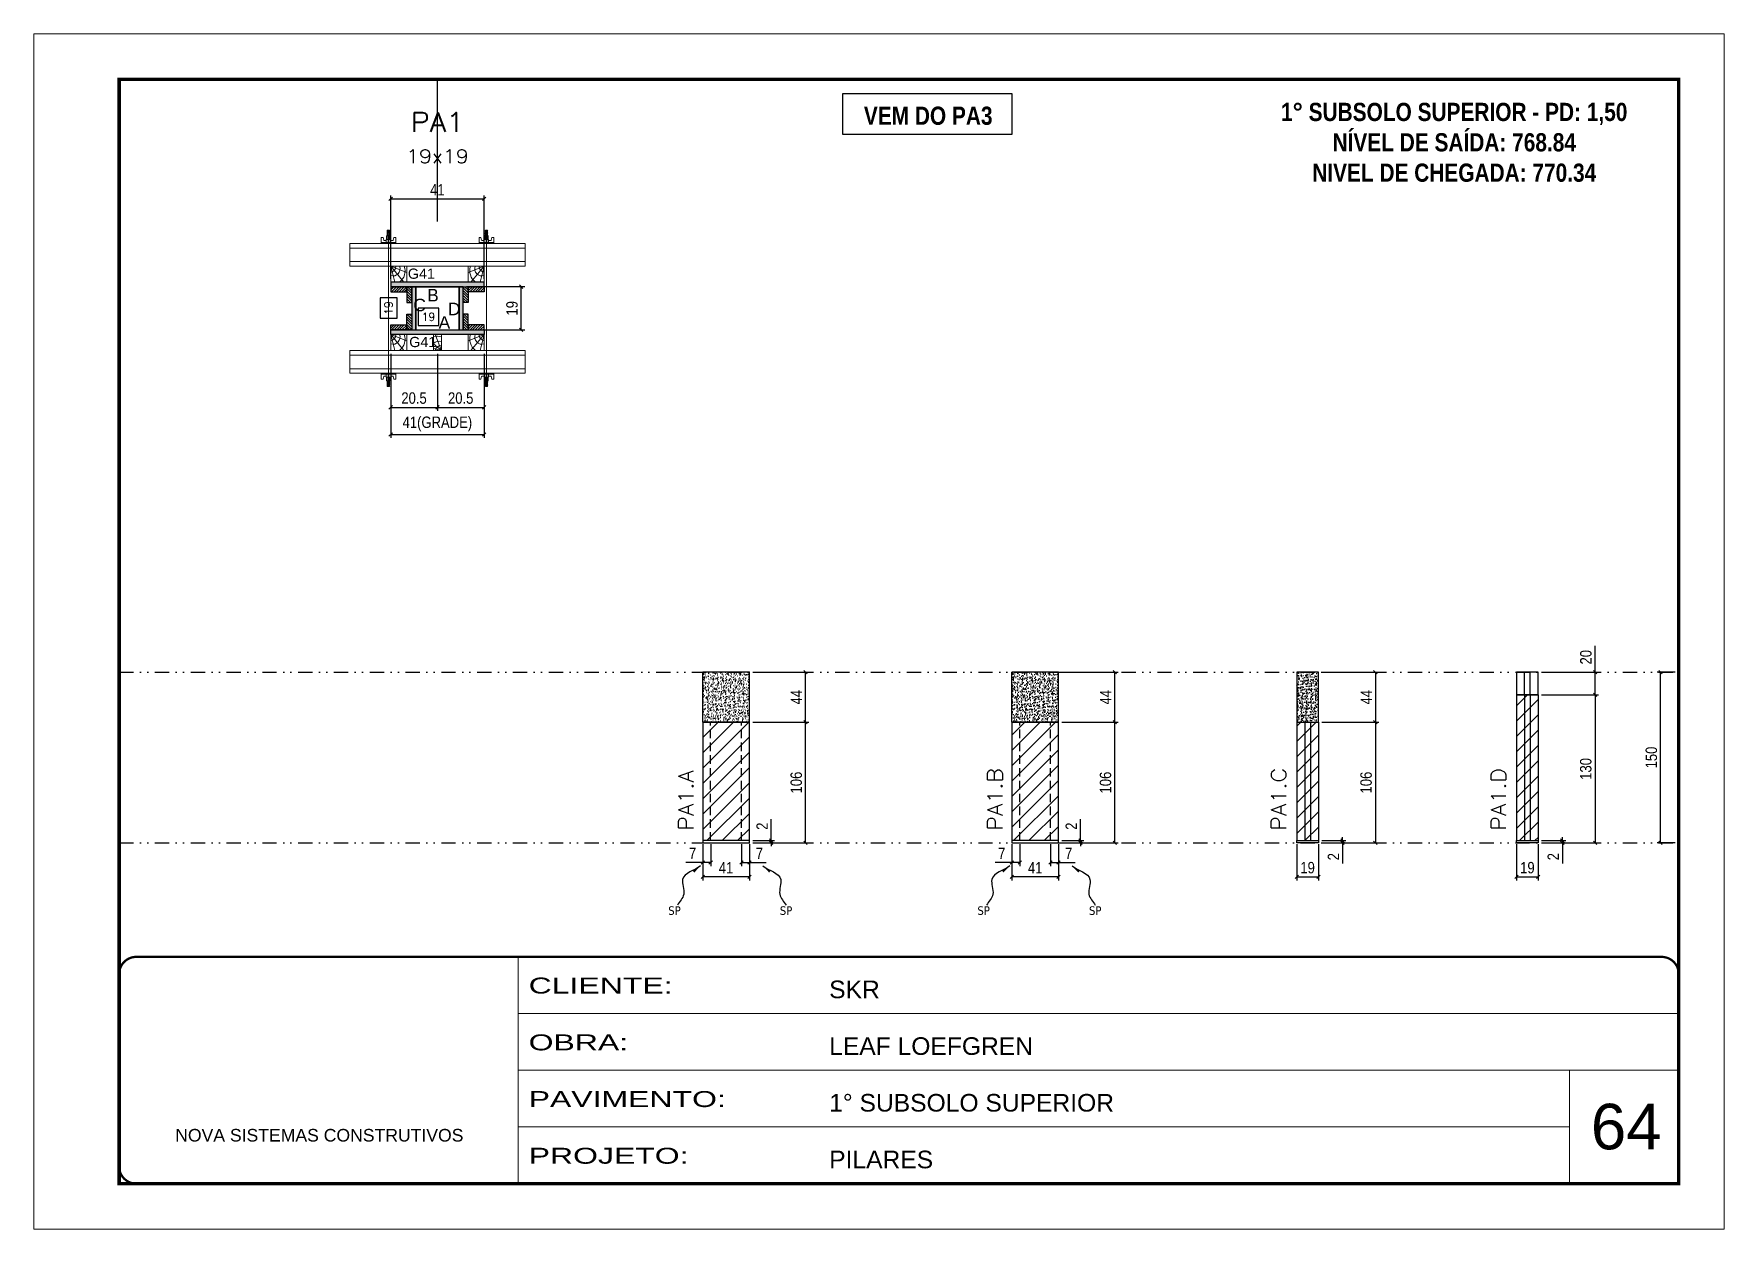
# Model space of a CAD drawing. Extents: x 14400 to 27878, y -21631 to 6985.
# Drawn here: x 19168 to 20653, y -11294 to -10244 of the extents above; entities that cross this region are included whole.
import ezdxf
from ezdxf.enums import TextEntityAlignment as Align

# ---------------------------------------------------------------- set-up
doc = ezdxf.new("R2010")
doc.units = 0
for name, pattern in [('CONTINUO', [0]), ('DASHED', [0.75, 0.5, -0.25]), ('DIVIDE2', [0.625, 0.25, -0.125, 0, -0.125, 0, -0.125]), ('HIDDEN', [0.375, 0.25, -0.125])]:
    doc.linetypes.add(name, pattern=pattern)
for name, color, linetype, lineweight in [('CARIMBO', 255, 'Continuous', 9), ('Folhas', 255, 'Continuous', 9), ('Hachura', 251, 'Continuous', 9), ('Madeira', 126, 'Continuous', 18), ('Perfil Metálico', 224, 'Continuous', 18), ('SARRAFO DE PRESSAO', 251, 'DASHED', 9), ('Texto Seção', 7, 'Continuous', 15)]:
    doc.layers.add(name, color=color, linetype=linetype, lineweight=lineweight)
for name, color, linetype in [('CHAPA', 1, 'Continuous'), ('COTA', 241, 'Continuous'), ('MEIO_PONT', 93, 'Continuous'), ('NOMENCLATURA', 7, 'Continuous'), ('Nível', 160, 'Continuous'), ('Painéis', 200, 'Continuous'), ('SARR_2.2x7', 40, 'Continuous'), ('SARRAFO', 251, 'Continuous'), ('Sarrafo de Pressão', 42, 'HIDDEN'), ('texto', 7, 'Continuous'), ('Texto de Titulo', 7, 'Continuous'), ('Texto Qtd Sarr', 242, 'Continuous'), ('TEXTO_GERAL', 7, 'Continuous')]:
    doc.layers.add(name, color=color, linetype=linetype)
doc.styles.add('ARIAL', font='arial.ttf')
doc.styles.add('COTA TECNICA', font='techl___.ttf', dxfattribs={"height": 10})
doc.styles.add('COTA TECNICA 2X', font='techl___.ttf', dxfattribs={"height": 10})
doc.styles.add('COTA TECNICA-50', font='techl___.ttf', dxfattribs={"height": 10})
doc.styles.add('REGUA-120', font='ROMANS.shx', dxfattribs={"height": 15})
doc.styles.add('ROMANC', font='techb___.ttf', dxfattribs={"height": 2.5})
doc.styles.add('ROMANS', font='romans.shx')
doc.styles.add('SANSSERIF', font='sas_____.pfb')
doc.styles.get("Standard").update_dxf_attribs({"font": 'arial.ttf'})
doc.styles.add('Tecnologia', font='')
doc.styles.get('Tecnologia').set_extended_font_data('Forgotten Futurist')
doc.dimstyles.new('COTA PAINEL-50', dxfattribs={"dimtxt": 10, "dimasz": 3, "dimexe": 3, "dimexo": 3, "dimgap": 3, "dimtad": 1, "dimdec": 1, "dimzin": 12, "dimdsep": 46, "dimtxsty": 'COTA TECNICA-50', "dimblk1": 'OBLIQUE', "dimblk2": 'OBLIQUE', "dimsah": 1, "dimcen": 0.9, "dimclrd": 4, "dimclre": 4, "dimclrt": 240, "dimadec": 1, "dimazin": 3, "dimtfac": 1, "dimtdec": 1, "dimtmove": 0, "dimatfit": 3, "dimfxl": 1, "dimtolj": 1, "dimtzin": 12, "dimarcsym": 0})
doc.dimstyles.new('PAINEL', dxfattribs={"dimtxt": 10, "dimasz": 3, "dimexe": 3, "dimexo": 3, "dimgap": 3, "dimtad": 1, "dimdec": 1, "dimzin": 12, "dimdsep": 46, "dimtxsty": 'COTA TECNICA', "dimblk1": 'OBLIQUE', "dimblk2": 'OBLIQUE', "dimsah": 1, "dimcen": 0.9, "dimclrd": 4, "dimclre": 4, "dimclrt": 240, "dimadec": 1, "dimazin": 3, "dimtfac": 1, "dimtdec": 1, "dimtmove": 0, "dimatfit": 3, "dimfxl": 1, "dimtolj": 1, "dimtzin": 12, "dimarcsym": 0})
doc.dimstyles.new('SECAO PILAR', dxfattribs={"dimtxt": 10, "dimasz": 3, "dimexe": 3, "dimexo": 3, "dimgap": 3, "dimtad": 1, "dimdec": 1, "dimlfac": 0.5, "dimzin": 12, "dimdsep": 46, "dimtxsty": 'COTA TECNICA 2X', "dimblk1": 'OBLIQUE', "dimblk2": 'OBLIQUE', "dimsah": 1, "dimcen": 0.9, "dimclrd": 256, "dimclre": 256, "dimclrt": 256, "dimadec": 1, "dimazin": 3, "dimtfac": 1, "dimtdec": 1, "dimtmove": 0, "dimatfit": 3, "dimfxl": 1, "dimtolj": 1, "dimtzin": 12, "dimarcsym": 0})
doc.dimstyles.new('SECÇÃO 2', dxfattribs={"dimtxt": 7, "dimasz": 6, "dimexe": 0.18, "dimexo": 2, "dimgap": -4, "dimtad": 3, "dimdec": 1, "dimlfac": 0.5, "dimzin": 12, "dimdsep": 46, "dimtxsty": 'ROMANS', "dimblk": 'ARCHTICK', "dimcen": 0.09, "dimse1": 1, "dimse2": 1, "dimsd1": 1, "dimsd2": 1, "dimclrd": 180, "dimclre": 5, "dimclrt": 1, "dimadec": 0, "dimazin": 3, "dimtfac": 1, "dimtdec": 1, "dimtofl": 0, "dimtmove": 0, "dimatfit": 3, "dimldrblk": 'ARCHTICK', "dimfxl": 1, "dimtolj": 1, "dimtzin": 0, "dimarcsym": 0})
doc.dimstyles.get("Standard").update_dxf_attribs({"dimtxt": 0.18, "dimasz": 0.18, "dimexe": 0.18, "dimexo": 0.0625, "dimgap": 0.09, "dimtad": 0, "dimtih": 1, "dimtoh": 1, "dimdec": 4, "dimzin": 0, "dimdsep": 46, "dimtxsty": 'Standard', "dimcen": 0.09, "dimadec": 0, "dimazin": 0, "dimtfac": 1, "dimtdec": 4, "dimtofl": 0, "dimtmove": 0, "dimatfit": 3, "dimfxl": 1, "dimtolj": 1, "dimtzin": 0, "dimarcsym": 0})
pattern_1 = [(225, (10061.0847, -33395.4511), (1.12253202, -1.12253202), [])]
pattern_2 = [(225, (10358.0847, -33395.4511), (1.12253202, -1.12253202), [])]
pattern_3 = [(135, (-3345.7717, -1001.0911), (-1.12253202, -1.12253202), [])]
pattern_4 = [(135, (-3283.7717, -1001.0911), (-1.12253202, -1.12253202), [])]

msp = doc.modelspace()

# ---------------------------------------------------------------- texts
at = {"layer": 'CARIMBO', "style": 'ARIAL'}
msp.add_text('64', height=40, dxfattribs=at).set_placement((20536.33, -11223.76))
at = {"layer": 'NOMENCLATURA', "color": 2, "char_height": 16, "attachment_point": 2, "style": 'ROMANC'}
for s, insert in [('\\P1° SUBSOLO SUPERIOR - PD: 1,50\\PNÍVEL DE SAÍDA: 768.84\\PNIVEL DE CHEGADA: 770.34', (20416.31, -10277.84)), ('\\pxt14;VEM DO PA3', (19954.19, -10307.83))]:
    msp.add_mtext_dynamic_manual_height_columns(s, width=432.3511, gutter_width=1, heights=[0], dxfattribs=dict(at, insert=insert))
at = {"layer": 'texto', "color": 0, "char_height": 7.5, "attachment_point": 5}
for insert in [(19731.28, -11014.11), (19829.3, -11014.11), (20002.91, -11014.11), (20100.94, -11014.11)]:
    msp.add_mtext('{\\fTahoma|b0|i0|c0|p34;\\C4;SP}', dxfattribs=dict(at, insert=insert))
at = {"layer": 'Texto Seção', "style": 'REGUA-120', "width": 1.1}
for s, p in [('PA1.A', (19747.86, -10943.85)), ('PA1.B', (20019.33, -10943.85)), ('PA1.C', (20268.59, -10943.85)), ('PA1.D', (20461.65, -10943.85))]:
    msp.add_text(s, height=13, rotation=90, dxfattribs=at).set_placement(p)
at = {"layer": 'TEXTO_GERAL', "color": 0, "linetype": 'Continuous', "style": 'SANSSERIF'}
for p in [(19497.07, -10454.59), (19498.27, -10514.59)]:
    msp.add_text('G41', height=9, dxfattribs=at).set_placement(p, align=Align.MIDDLE_LEFT)
at = {"layer": 'TEXTO_GERAL', "style": 'ARIAL'}
for s, p in [('B', (19519.1, -10473.49)), ('C', (19507.43, -10482.14)), ('D', (19537.77, -10485.59)), ('A', (19529.18, -10497.47))]:
    msp.add_text(s, height=11, dxfattribs=at).set_placement(p, align=Align.MIDDLE_CENTER)

# ---------------------------------------------------------------- blocks, each defined once
blk = doc.blocks.new('9999999999')
at = {"color": 30, "linetype": 'CONTINUO'}
for p, q in [((98564.6, 34230.2), (98564.6, 34429.4)), ((98564.6, 34379.6), (99584, 34379.6)), ((98564.6, 34329.8), (99488, 34329.8)), ((99584, 34329.8), (99488, 34329.8)), ((99488, 34329.8), (99488, 34230.2)), ((98564.6, 34280), (99488, 34280))]:
    blk.add_line(p, q, dxfattribs=at)
at = {"color": 30, "linetype": 'CONTINUO', "const_width": 2}
blk.add_lwpolyline([(99584, 34230.2), (99584, 34414.4, 0.414214), (99569, 34429.4), (98229, 34429.4, 0.414214), (98214, 34414.4), (98214, 34245.2, 0.414214), (98229, 34230.2), (99584, 34230.2)], format="xyb", dxfattribs=at)
at = {"layer": 'Folhas'}
blk.add_lwpolyline([(98139, 34190.2), (99624, 34190.2), (99624, 35240.2), (98139, 35240.2)], close=True, dxfattribs=at)
at = {"layer": 'Folhas', "color": 30, "const_width": 3}
blk.add_lwpolyline([(98214, 34230.2), (99584, 34230.2), (99584, 35200.2), (98214, 35200.2)], close=True, dxfattribs=at)
at = {"color": 7, "linetype": 'Continuous', "ltscale": 5, "style": 'ARIAL'}
for s, height, p in [('SKR', 15.48, (98837.7, 34393.1)), ('LEAF LOEFGREN', 15.483, (98837.7, 34343.3)), ('1° SUBSOLO SUPERIOR', 15.483, (98837.7, 34293.5)), ('NOVA SISTEMAS CONSTRUTIVOS', 11.059, (98263.2, 34267.2)), ('PILARES', 15.48, (98837.7, 34243.7))]:
    blk.add_text(s, height=height, dxfattribs=at).set_placement(p)
at = {"layer": 'Folhas', "color": 7, "style": 'Tecnologia', "width": 1.5}
for s, p in [('CLIENTE:', (98573.7, 34397.2)), ('OBRA:', (98573.7, 34347.3)), ('PAVIMENTO:', (98573.7, 34297.5)), ('PROJETO:', (98573.7, 34247.7))]:
    blk.add_text(s, height=14, dxfattribs=at).set_placement(p)
blk = doc.blocks.new('titulo1')
at = {"layer": 'Defpoints', "color": 252, "linetype": 'HIDDEN', "ltscale": 2}
blk.add_line((0, 0), (0, 125), dxfattribs=at)
at = {"layer": 'Defpoints', "style": 'ROMANS', "oblique": 15}
blk.add_attdef('FOLHA', text='', height=10, dxfattribs=at).set_placement((0, 15.6), align=Align.MIDDLE_CENTER)
at = {"layer": 'Texto Qtd Sarr', "color": 3, "style": 'ROMANS', "oblique": 15}
for tag, height, p in [('TITULO', 17, (0, 71.4)), ('SEÇÃO', 12, (0, 41.5))]:
    blk.add_attdef(tag, text='', height=height, dxfattribs=at).set_placement(p, align=Align.MIDDLE_CENTER)
blk = doc.blocks.new('*D1954')
at = {"layer": 'COTA', "color": 180, "lineweight": -2, "transparency": 16777216}
for p, q in [((19524.2, -10485), (19506.2, -10485)), ((19506.2, -10485), (19506.2, -10500)), ((19524.2, -10500), (19524.2, -10485)), ((19506.2, -10500), (19524.2, -10500))]:
    blk.add_line(p, q, dxfattribs=at)
at = {"layer": 'Defpoints', "color": 0, "transparency": 16777216}
for p in [(19504, -10504), (19542, -10504), (19542, -10504)]:
    blk.add_point(p, dxfattribs=at)
at = {"layer": 'COTA', "color": 1, "transparency": 16777216, "insert": (19515.2, -10492.5), "char_height": 7, "attachment_point": 5, "style": 'ROMANS'}
blk.add_mtext('\\A1;19', dxfattribs=at)
blk = doc.blocks.new('_ArchTick')
at = {"color": 0, "linetype": 'ByBlock', "const_width": 0.15}
blk.add_lwpolyline([(-0.5, -0.5), (0.5, 0.5)], dxfattribs=at)
blk = doc.blocks.new('*D1955')
at = {"layer": 'COTA', "color": 180, "lineweight": -2, "transparency": 16777216}
for p, q in [((19487.6, -10475.8), (19472.6, -10475.8)), ((19472.6, -10475.8), (19472.6, -10493.8)), ((19487.6, -10493.8), (19487.6, -10475.8)), ((19472.6, -10493.8), (19487.6, -10493.8))]:
    blk.add_line(p, q, dxfattribs=at)
at = {"layer": 'Defpoints', "color": 0, "transparency": 16777216}
for p in [(19491.6, -10466), (19504, -10466), (19504, -10504)]:
    blk.add_point(p, dxfattribs=at)
at = {"layer": 'COTA', "color": 1, "transparency": 16777216, "insert": (19480.1, -10484.8), "char_height": 7, "attachment_point": 5, "rotation": 90, "style": 'ROMANS'}
blk.add_mtext('\\A1;19', dxfattribs=at)
blk = doc.blocks.new('_Oblique')
at = {"color": 0, "linetype": 'ByBlock', "lineweight": -2}
blk.add_line((-0.5, -0.5), (0.5, 0.5), dxfattribs=at)
blk = doc.blocks.new('*D1960')
at = {"layer": 'COTA', "lineweight": -2, "transparency": 16777216}
for p, q in [((19548.6, -10466), (19599.7, -10466)), ((19596.7, -10504), (19596.7, -10466)), ((19548.6, -10504), (19599.7, -10504))]:
    blk.add_line(p, q, dxfattribs=at)
at = {"layer": 'Defpoints', "color": 0, "transparency": 16777216}
for p in [(19545.6, -10466), (19596.7, -10466), (19545.6, -10504)]:
    blk.add_point(p, dxfattribs=at)
at = {"layer": 'COTA', "lineweight": -2, "transparency": 16777216, "xscale": 3, "yscale": 3, "zscale": 3}
for p, rotation in [((19596.7, -10466), 90), ((19596.7, -10504), 270)]:
    blk.add_blockref('_Oblique', p, dxfattribs=dict(at, rotation=rotation))
at = {"layer": 'COTA', "transparency": 16777216, "insert": (19588.6, -10485), "char_height": 10, "attachment_point": 5, "rotation": 90, "style": 'COTA TECNICA 2X'}
blk.add_mtext('\\A1;19', dxfattribs=at)
blk = doc.blocks.new('*D1956')
at = {"layer": 'COTA', "lineweight": -2, "transparency": 16777216}
for p, q in [((19482, -10525), (19482, -10598.8)), ((19564, -10525), (19564, -10598.8)), ((19482, -10595.8), (19564, -10595.8))]:
    blk.add_line(p, q, dxfattribs=at)
at = {"layer": 'Defpoints', "color": 0, "transparency": 16777216}
for p in [(19482, -10522), (19564, -10522), (19564, -10595.8)]:
    blk.add_point(p, dxfattribs=at)
at = {"layer": 'COTA', "lineweight": -2, "transparency": 16777216, "xscale": 3, "yscale": 3, "zscale": 3, "rotation": 180}
blk.add_blockref('_Oblique', (19482, -10595.8), dxfattribs=at)
at = {"layer": 'COTA', "lineweight": -2, "transparency": 16777216, "xscale": 3, "yscale": 3, "zscale": 3}
blk.add_blockref('_Oblique', (19564, -10595.8), dxfattribs=at)
at = {"layer": 'COTA', "transparency": 16777216, "insert": (19523, -10586.6), "char_height": 10, "attachment_point": 5, "style": 'COTA TECNICA 2X'}
blk.add_mtext('\\A1;41(GRADE)', dxfattribs=at)
blk = doc.blocks.new('*D1957')
at = {"layer": 'COTA', "lineweight": -2, "transparency": 16777216}
for p, q in [((19523, -10525), (19523, -10575)), ((19564, -10525), (19564, -10575)), ((19523, -10572), (19564, -10572))]:
    blk.add_line(p, q, dxfattribs=at)
at = {"layer": 'Defpoints', "color": 0, "transparency": 16777216}
for p in [(19523, -10522), (19564, -10522), (19564, -10572)]:
    blk.add_point(p, dxfattribs=at)
at = {"layer": 'COTA', "lineweight": -2, "transparency": 16777216, "xscale": 3, "yscale": 3, "zscale": 3, "rotation": 180}
blk.add_blockref('_Oblique', (19523, -10572), dxfattribs=at)
at = {"layer": 'COTA', "lineweight": -2, "transparency": 16777216, "xscale": 3, "yscale": 3, "zscale": 3}
blk.add_blockref('_Oblique', (19564, -10572), dxfattribs=at)
at = {"layer": 'COTA', "transparency": 16777216, "insert": (19543.5, -10563.9), "char_height": 10, "attachment_point": 5, "style": 'COTA TECNICA 2X'}
blk.add_mtext('\\A1;20.5', dxfattribs=at)
blk = doc.blocks.new('*D1958')
at = {"layer": 'COTA', "lineweight": -2, "transparency": 16777216}
for p, q in [((19482, -10525), (19482, -10575)), ((19523, -10525), (19523, -10575)), ((19482, -10572), (19523, -10572))]:
    blk.add_line(p, q, dxfattribs=at)
at = {"layer": 'Defpoints', "color": 0, "transparency": 16777216}
for p in [(19482, -10522), (19523, -10522), (19523, -10572)]:
    blk.add_point(p, dxfattribs=at)
at = {"layer": 'COTA', "lineweight": -2, "transparency": 16777216, "xscale": 3, "yscale": 3, "zscale": 3, "rotation": 180}
blk.add_blockref('_Oblique', (19482, -10572), dxfattribs=at)
at = {"layer": 'COTA', "lineweight": -2, "transparency": 16777216, "xscale": 3, "yscale": 3, "zscale": 3}
blk.add_blockref('_Oblique', (19523, -10572), dxfattribs=at)
at = {"layer": 'COTA', "transparency": 16777216, "insert": (19502.5, -10563.9), "char_height": 10, "attachment_point": 5, "style": 'COTA TECNICA 2X'}
blk.add_mtext('\\A1;20.5', dxfattribs=at)
blk = doc.blocks.new('*D1959')
at = {"layer": 'COTA', "lineweight": -2, "transparency": 16777216}
for p, q in [((19482, -10459), (19482, -10385.9)), ((19482, -10388.9), (19564, -10388.9)), ((19564, -10459), (19564, -10385.9))]:
    blk.add_line(p, q, dxfattribs=at)
at = {"layer": 'Defpoints', "color": 0, "transparency": 16777216}
for p in [(19564, -10388.9), (19482, -10462), (19564, -10462)]:
    blk.add_point(p, dxfattribs=at)
at = {"layer": 'COTA', "lineweight": -2, "transparency": 16777216, "xscale": 3, "yscale": 3, "zscale": 3, "rotation": 180}
blk.add_blockref('_Oblique', (19482, -10388.9), dxfattribs=at)
at = {"layer": 'COTA', "lineweight": -2, "transparency": 16777216, "xscale": 3, "yscale": 3, "zscale": 3}
blk.add_blockref('_Oblique', (19564, -10388.9), dxfattribs=at)
at = {"layer": 'COTA', "transparency": 16777216, "insert": (19523, -10380.9), "char_height": 10, "attachment_point": 5, "style": 'COTA TECNICA 2X'}
blk.add_mtext('\\A1;41', dxfattribs=at)
blk = doc.blocks.new('C')
at = {"layer": 'Hachura', "color": 0}
for p, q in [((0, 3.22), (0, -3.22)), ((0.45, 3.22), (0, 3.22)), ((0.46, 3.16), (0, 3.16)), ((0.46, 3.05), (0, 3.05)), ((0.46, 2.88), (0, 2.88)), ((0, 2.75), (0, -1.16)), ((0.46, 2.65), (0, 2.65)), ((0.46, 2.23), (0, 2.23)), ((0.46, 1.51), (0, 1.51)), ((0.39, 0.49), (0.17, 0.49)), ((0.45, -3.23), (0.45, 3.22)), ((0.45, 3.22), (2.58, 3.22)), ((1.74, 0.97), (0.45, 0.97)), ((1.45, 0.1), (0.45, 0.1)), ((1.35, 1.94), (1.35, 0.96)), ((2.58, 2.39), (1.47, 2.09)), ((1.74, -0.97), (1.74, 0.97)), ((1.74, 0.97), (1.74, 0.84)), ((1.74, 0.97), (1.74, 0.84)), ((1.74, 0.84), (3.35, 0.84)), ((3.35, 0.45), (1.74, 0.45)), ((2.58, 3.22), (2.58, 2.39)), ((3.32, 0.84), (3.32, -0.84)), ((3.35, 0.84), (3.35, -0.84)), ((3.68, 0.45), (3.35, 0.45)), ((3.84, -0.52), (3.35, 0.45)), ((3.35, 0.06), (3.67, -0.57)), ((3.68, 0.45), (4.16, -0.52)), ((3.72, 0.5), (4.25, -0.57)), ((4.37, -0.55), (3.83, 0.53)), ((4.15, 0.45), (3.93, 0.45)), ((4.42, -0.52), (3.93, 0.45)), ((4.15, 0.45), (4.26, 0.45)), ((4.26, 0.45), (4.74, -0.52)), ((4.3, 0.5), (4.83, -0.57)), ((4.95, -0.55), (4.41, 0.53)), ((4.51, 0.45), (4.84, 0.45)), ((5, -0.52), (4.51, 0.45)), ((4.84, 0.45), (5.32, -0.52)), ((4.88, 0.5), (5.41, -0.57)), ((5.53, -0.55), (4.99, 0.53)), ((5.58, -0.52), (5.09, 0.45)), ((5.42, 0.45), (5.09, 0.45)), ((5.58, -0.52), (5.09, 0.45)), ((5.42, 0.45), (5.74, -0.19)), ((5.46, 0.5), (5.74, -0.07)), ((5.74, 0.19), (5.57, 0.53)), ((5.74, 0.32), (5.68, 0.45)), ((5.68, 0.45), (5.74, 0.45)), ((5.74, 0.45), (5.9, 0.29)), ((5.74, 0.45), (5.74, -0.52)), ((5.9, -0.36), (5.9, 0.29)), ((0.45, 0), (0, 0)), ((0.46, -1.52), (0, -1.52)), ((0.46, -2.23), (0, -2.23)), ((0.46, -2.65), (0, -2.65)), ((0.46, -2.88), (0, -2.88)), ((0.46, -3.05), (0, -3.05)), ((0.46, -3.16), (0, -3.16)), ((0, -3.22), (2.57, -3.22)), ((0.08, -0.48), (0.29, -0.48)), ((0.29, -0.48), (0.4, -0.48)), ((0.45, 0), (0.45, -0.97)), ((0.45, -0.16), (1.45, -0.16)), ((0.45, -0.65), (0.45, -0.32)), ((0.45, -3.23), (0.45, -0.65)), ((0.45, -0.97), (1.74, -0.97)), ((1.35, -1.94), (1.35, -0.97)), ((2.58, -2.39), (1.47, -2.1)), ((3.35, -0.32), (1.74, -0.32)), ((3.35, -0.84), (1.74, -0.84)), ((2.58, -3.23), (2.58, -2.39)), ((3.35, -0.07), (3.58, -0.52)), ((3.35, -0.52), (3.58, -0.52)), ((3.84, -0.52), (4.16, -0.52)), ((4.42, -0.52), (4.74, -0.52)), ((4.63, -0.52), (4.74, -0.52)), ((5, -0.52), (5.32, -0.52)), ((5.58, -0.52), (5.74, -0.52)), ((5.74, -0.52), (5.9, -0.36)), ((5.74, -0.52), (5.74, -0.52))]:
    blk.add_line(p, q, dxfattribs=at)
for centre, radius, start, end in [((1.52, 1.94), 0.161, 104.74356, 180), ((1.44, -0.03), 0.129, 272.69497, 87.30503), ((3.81, 0.39), 0.143, 25.56881, 154.43119), ((4.39, 0.39), 0.143, 25.56881, 154.43119), ((4.97, 0.39), 0.143, 25.56881, 154.43119), ((5.55, 0.39), 0.143, 25.56881, 154.43119), ((0.17, -0.37), 0.174, 221.74404, 317.85924), ((1.52, -1.94), 0.161, 180, 255.25644), ((3.71, -0.4), 0.174, 222.14076, 318.25596), ((4.29, -0.4), 0.174, 222.14076, 318.25596), ((4.87, -0.4), 0.174, 222.14076, 318.25596), ((5.45, -0.4), 0.174, 222.14076, 318.25596), ((5.61, -0.4), 0.174, 317.85924, 318.25596)]:
    blk.add_arc(centre, radius, start, end, dxfattribs=at)
blk = doc.blocks.new('PONTALETE')
at = {"layer": 'Madeira'}
for q in [(2.71, 7), (7, 5.76), (7, 1.74)]:
    blk.add_line((0, 0), q, dxfattribs=at)
blk.add_lwpolyline([(0, 0), (7, 0), (7, 7), (0, 7)], close=True, dxfattribs=at)
for centre, radius, start, end in [((2.04, 0.06), 6.23, 37.28179, 109.09128), ((1.09, 0.9), 3.19, 343.60304, 109.98471), ((-0.21, -0.78), 3.09, 14.63219, 86.0383)]:
    blk.add_arc(centre, radius, start, end, dxfattribs=at)
blk = doc.blocks.new('MEIO PONTALETE')
at = {"layer": 'Madeira'}
for q in [(2.71, 7), (3.5, 2.88), (3.5, 0.87)]:
    blk.add_line((0, 0), q, dxfattribs=at)
blk.add_lwpolyline([(0, 0), (3.5, 0), (3.5, 7), (0, 7)], close=True, dxfattribs=at)
for centre, radius, start, end in [((2.04, 0.06), 6.23, 76.44987, 109.09128), ((1.09, 0.9), 3.19, 40.90626, 109.98471), ((-0.21, -0.78), 3.09, 14.63219, 86.0383)]:
    blk.add_arc(centre, radius, start, end, dxfattribs=at)
blk = doc.blocks.new('*D1961')
at = {"layer": 'COTA', "color": 4, "lineweight": -2, "transparency": 16777216}
for p, q in [((20278, -10955.6), (20278, -10987.5)), ((20297, -10955.6), (20297, -10987.5)), ((20278, -10984.5), (20297, -10984.5))]:
    blk.add_line(p, q, dxfattribs=at)
at = {"layer": 'Defpoints', "color": 0, "transparency": 16777216}
for p in [(20278, -10952.6), (20297, -10952.6), (20297, -10984.5)]:
    blk.add_point(p, dxfattribs=at)
at = {"layer": 'COTA', "color": 4, "lineweight": -2, "transparency": 16777216, "xscale": 3, "yscale": 3, "zscale": 3, "rotation": 180}
blk.add_blockref('_Oblique', (20278, -10984.5), dxfattribs=at)
at = {"layer": 'COTA', "color": 4, "lineweight": -2, "transparency": 16777216, "xscale": 3, "yscale": 3, "zscale": 3}
blk.add_blockref('_Oblique', (20297, -10984.5), dxfattribs=at)
at = {"layer": 'COTA', "color": 240, "transparency": 16777216, "insert": (20287.5, -10976.4), "char_height": 10, "attachment_point": 5, "style": 'COTA TECNICA'}
blk.add_mtext('\\A1;19', dxfattribs=at)
blk = doc.blocks.new('*D1962')
at = {"layer": 'COTA', "color": 4, "lineweight": -2, "transparency": 16777216}
for p, q in [((20300, -10952.6), (20321.2, -10952.6)), ((20300, -10954.6), (20321.2, -10954.6)), ((20318.2, -10952.6), (20318.2, -10949.6)), ((20318.2, -10952.6), (20318.2, -10954.6)), ((20318.2, -10954.6), (20318.2, -10972.7))]:
    blk.add_line(p, q, dxfattribs=at)
at = {"layer": 'Defpoints', "color": 0, "transparency": 16777216}
for p in [(20297, -10952.6), (20297, -10954.6), (20318.2, -10952.6)]:
    blk.add_point(p, dxfattribs=at)
at = {"layer": 'COTA', "color": 4, "lineweight": -2, "transparency": 16777216, "xscale": 3, "yscale": 3, "zscale": 3}
for p, rotation in [((20318.2, -10952.6), 270), ((20318.2, -10954.6), 90)]:
    blk.add_blockref('_Oblique', p, dxfattribs=dict(at, rotation=rotation))
at = {"layer": 'COTA', "color": 240, "transparency": 16777216, "insert": (20310.2, -10966.7), "char_height": 10, "attachment_point": 5, "rotation": 90, "style": 'COTA TECNICA-50'}
blk.add_mtext('\\A1;2', dxfattribs=at)
blk = doc.blocks.new('*D1964')
at = {"layer": 'COTA', "color": 4, "linetype": 'ByBlock', "lineweight": -2, "transparency": 16777216}
for p, q in [((20300, -10804.6), (20350, -10804.6)), ((20347, -10804.6), (20347, -10848.6)), ((20300, -10848.6), (20350, -10848.6))]:
    blk.add_line(p, q, dxfattribs=at)
at = {"layer": 'Defpoints', "color": 0, "linetype": 'ByBlock', "transparency": 16777216}
for p in [(20297, -10804.6), (20297, -10848.6), (20347, -10848.6)]:
    blk.add_point(p, dxfattribs=at)
at = {"layer": 'COTA', "color": 4, "linetype": 'ByBlock', "lineweight": -2, "transparency": 16777216, "xscale": 3, "yscale": 3, "zscale": 3}
for p, rotation in [((20347, -10804.6), 90), ((20347, -10848.6), 270)]:
    blk.add_blockref('_Oblique', p, dxfattribs=dict(at, rotation=rotation))
at = {"layer": 'COTA', "color": 240, "linetype": 'ByBlock', "transparency": 16777216, "insert": (20339, -10826.6), "char_height": 10, "attachment_point": 5, "rotation": 90, "style": 'COTA TECNICA'}
blk.add_mtext('\\A1;44', dxfattribs=at)
blk = doc.blocks.new('*D1963')
at = {"layer": 'COTA', "color": 4, "lineweight": -2, "transparency": 16777216}
for p, q in [((20300, -10848.6), (20350, -10848.6)), ((20347, -10848.6), (20347, -10954.6)), ((20300, -10954.6), (20350, -10954.6))]:
    blk.add_line(p, q, dxfattribs=at)
at = {"layer": 'Defpoints', "color": 0, "transparency": 16777216}
for p in [(20297, -10848.6), (20297, -10954.6), (20347, -10954.6)]:
    blk.add_point(p, dxfattribs=at)
at = {"layer": 'COTA', "color": 4, "lineweight": -2, "transparency": 16777216, "xscale": 3, "yscale": 3, "zscale": 3}
for p, rotation in [((20347, -10848.6), 90), ((20347, -10954.6), 270)]:
    blk.add_blockref('_Oblique', p, dxfattribs=dict(at, rotation=rotation))
at = {"layer": 'COTA', "color": 240, "transparency": 16777216, "insert": (20338.9, -10901.6), "char_height": 10, "attachment_point": 5, "rotation": 90, "style": 'COTA TECNICA'}
blk.add_mtext('\\A1;106', dxfattribs=at)
blk = doc.blocks.new('*D1965')
at = {"layer": 'COTA', "color": 4, "lineweight": -2, "transparency": 16777216}
for p, q in [((19756.1, -10955.6), (19756.1, -10987.5)), ((19797.1, -10955.6), (19797.1, -10987.5)), ((19797.1, -10984.5), (19756.1, -10984.5))]:
    blk.add_line(p, q, dxfattribs=at)
at = {"layer": 'Defpoints', "color": 0, "transparency": 16777216}
for p in [(19756.1, -10952.6), (19797.1, -10952.6), (19756.1, -10984.5)]:
    blk.add_point(p, dxfattribs=at)
at = {"layer": 'COTA', "color": 4, "lineweight": -2, "transparency": 16777216, "xscale": 3, "yscale": 3, "zscale": 3, "rotation": 180}
blk.add_blockref('_Oblique', (19756.1, -10984.5), dxfattribs=at)
at = {"layer": 'COTA', "color": 4, "lineweight": -2, "transparency": 16777216, "xscale": 3, "yscale": 3, "zscale": 3}
blk.add_blockref('_Oblique', (19797.1, -10984.5), dxfattribs=at)
at = {"layer": 'COTA', "color": 240, "transparency": 16777216, "insert": (19776.6, -10976.4), "char_height": 10, "attachment_point": 5, "style": 'COTA TECNICA'}
blk.add_mtext('\\A1;41', dxfattribs=at)
blk = doc.blocks.new('*D1966')
at = {"layer": 'COTA', "color": 4, "lineweight": -2, "transparency": 16777216}
for p, q in [((19790.1, -10955.6), (19790.1, -10974.9)), ((19797.1, -10957.6), (19797.1, -10974.9)), ((19790.1, -10971.9), (19797.1, -10971.9)), ((19797.1, -10971.9), (19811.8, -10971.9))]:
    blk.add_line(p, q, dxfattribs=at)
at = {"layer": 'Defpoints', "color": 0, "transparency": 16777216}
for p in [(19790.1, -10952.6), (19797.1, -10954.6), (19797.1, -10971.9)]:
    blk.add_point(p, dxfattribs=at)
at = {"layer": 'COTA', "color": 4, "lineweight": -2, "transparency": 16777216, "xscale": 3, "yscale": 3, "zscale": 3, "rotation": 180}
blk.add_blockref('_Oblique', (19790.1, -10971.9), dxfattribs=at)
at = {"layer": 'COTA', "color": 4, "lineweight": -2, "transparency": 16777216, "xscale": 3, "yscale": 3, "zscale": 3}
blk.add_blockref('_Oblique', (19797.1, -10971.9), dxfattribs=at)
at = {"layer": 'COTA', "color": 240, "transparency": 16777216, "insert": (19805.9, -10963.8), "char_height": 10, "attachment_point": 5, "style": 'COTA TECNICA-50'}
blk.add_mtext('\\A1;7', dxfattribs=at)
blk = doc.blocks.new('*D1967')
at = {"layer": 'COTA', "color": 4, "lineweight": -2, "transparency": 16777216}
for p, q in [((19756.1, -10957.6), (19756.1, -10974.9)), ((19763.1, -10955.6), (19763.1, -10974.9)), ((19756.1, -10971.9), (19741.3, -10971.9)), ((19763.1, -10971.9), (19756.1, -10971.9))]:
    blk.add_line(p, q, dxfattribs=at)
at = {"layer": 'Defpoints', "color": 0, "transparency": 16777216}
for p in [(19756.1, -10954.6), (19763.1, -10952.6), (19756.1, -10971.9)]:
    blk.add_point(p, dxfattribs=at)
at = {"layer": 'COTA', "color": 4, "lineweight": -2, "transparency": 16777216, "xscale": 3, "yscale": 3, "zscale": 3, "rotation": 180}
blk.add_blockref('_Oblique', (19756.1, -10971.9), dxfattribs=at)
at = {"layer": 'COTA', "color": 4, "lineweight": -2, "transparency": 16777216, "xscale": 3, "yscale": 3, "zscale": 3}
blk.add_blockref('_Oblique', (19763.1, -10971.9), dxfattribs=at)
at = {"layer": 'COTA', "color": 240, "transparency": 16777216, "insert": (19747.2, -10963.8), "char_height": 10, "attachment_point": 5, "style": 'COTA TECNICA-50'}
blk.add_mtext('\\A1;7', dxfattribs=at)
blk = doc.blocks.new('*D1968')
at = {"layer": 'COTA', "color": 4, "lineweight": -2, "transparency": 16777216}
for p, q in [((19816.3, -10952.6), (19816.3, -10933.8)), ((19800.1, -10952.6), (19819.3, -10952.6)), ((19800.1, -10954.6), (19819.3, -10954.6)), ((19816.3, -10954.6), (19816.3, -10952.6)), ((19816.3, -10954.6), (19816.3, -10957.6))]:
    blk.add_line(p, q, dxfattribs=at)
at = {"layer": 'Defpoints', "color": 0, "transparency": 16777216}
for p in [(19797.1, -10952.6), (19797.1, -10954.6), (19816.3, -10954.6)]:
    blk.add_point(p, dxfattribs=at)
at = {"layer": 'COTA', "color": 4, "lineweight": -2, "transparency": 16777216, "xscale": 3, "yscale": 3, "zscale": 3}
for p, rotation in [((19816.3, -10952.6), 270), ((19816.3, -10954.6), 90)]:
    blk.add_blockref('_Oblique', p, dxfattribs=dict(at, rotation=rotation))
at = {"layer": 'COTA', "color": 240, "transparency": 16777216, "insert": (19808.3, -10939.9), "char_height": 10, "attachment_point": 5, "rotation": 90, "style": 'COTA TECNICA-50'}
blk.add_mtext('\\A1;2', dxfattribs=at)
blk = doc.blocks.new('*D1969')
at = {"layer": 'COTA', "color": 4, "lineweight": -2, "transparency": 16777216}
for p, q in [((19800.1, -10804.6), (19849.4, -10804.6)), ((19846.4, -10848.6), (19846.4, -10804.6)), ((19800.1, -10848.6), (19849.4, -10848.6))]:
    blk.add_line(p, q, dxfattribs=at)
at = {"layer": 'Defpoints', "color": 0, "transparency": 16777216}
for p in [(19797.1, -10804.6), (19846.4, -10804.6), (19797.1, -10848.6)]:
    blk.add_point(p, dxfattribs=at)
at = {"layer": 'COTA', "color": 4, "lineweight": -2, "transparency": 16777216, "xscale": 3, "yscale": 3, "zscale": 3}
for p, rotation in [((19846.4, -10804.6), 90), ((19846.4, -10848.6), 270)]:
    blk.add_blockref('_Oblique', p, dxfattribs=dict(at, rotation=rotation))
at = {"layer": 'COTA', "color": 240, "transparency": 16777216, "insert": (19838.4, -10826.6), "char_height": 10, "attachment_point": 5, "rotation": 90, "style": 'COTA TECNICA-50'}
blk.add_mtext('\\A1;44', dxfattribs=at)
blk = doc.blocks.new('*D1970')
at = {"layer": 'COTA', "color": 4, "linetype": 'ByBlock', "lineweight": -2, "transparency": 16777216}
for p, q in [((19800.1, -10848.6), (19849.4, -10848.6)), ((19846.4, -10954.6), (19846.4, -10848.6)), ((19800.1, -10954.6), (19849.4, -10954.6))]:
    blk.add_line(p, q, dxfattribs=at)
at = {"layer": 'Defpoints', "color": 0, "linetype": 'ByBlock', "transparency": 16777216}
for p in [(19797.1, -10848.6), (19846.4, -10848.6), (19797.1, -10954.6)]:
    blk.add_point(p, dxfattribs=at)
at = {"layer": 'COTA', "color": 4, "linetype": 'ByBlock', "lineweight": -2, "transparency": 16777216, "xscale": 3, "yscale": 3, "zscale": 3}
for p, rotation in [((19846.4, -10848.6), 90), ((19846.4, -10954.6), 270)]:
    blk.add_blockref('_Oblique', p, dxfattribs=dict(at, rotation=rotation))
at = {"layer": 'COTA', "color": 240, "linetype": 'ByBlock', "transparency": 16777216, "insert": (19838.3, -10901.6), "char_height": 10, "attachment_point": 5, "rotation": 90, "style": 'COTA TECNICA'}
blk.add_mtext('\\A1;106', dxfattribs=at)
blk = doc.blocks.new('*D1971')
at = {"layer": 'COTA', "color": 4, "linetype": 'ByBlock', "lineweight": -2, "transparency": 16777216}
for p, q in [((19800.1, -10848.6), (19849.4, -10848.6)), ((19846.4, -10954.6), (19846.4, -10848.6)), ((19800.1, -10954.6), (19849.4, -10954.6))]:
    blk.add_line(p, q, dxfattribs=at)
at = {"layer": 'Defpoints', "color": 0, "linetype": 'ByBlock', "transparency": 16777216}
for p in [(19797.1, -10848.6), (19846.4, -10848.6), (19797.1, -10954.6)]:
    blk.add_point(p, dxfattribs=at)
at = {"layer": 'COTA', "color": 4, "linetype": 'ByBlock', "lineweight": -2, "transparency": 16777216, "xscale": 3, "yscale": 3, "zscale": 3}
for p, rotation in [((19846.4, -10848.6), 90), ((19846.4, -10954.6), 270)]:
    blk.add_blockref('_Oblique', p, dxfattribs=dict(at, rotation=rotation))
at = {"layer": 'COTA', "color": 240, "linetype": 'ByBlock', "transparency": 16777216, "insert": (19838.3, -10901.6), "char_height": 10, "attachment_point": 5, "rotation": 90, "style": 'COTA TECNICA'}
blk.add_mtext('\\A1;106', dxfattribs=at)
blk = doc.blocks.new('*D1974')
at = {"layer": 'COTA', "color": 4, "lineweight": -2, "transparency": 16777216}
for p, q in [((20027.7, -10955.6), (20027.7, -10987.5)), ((20068.7, -10955.6), (20068.7, -10987.5)), ((20068.7, -10984.5), (20027.7, -10984.5))]:
    blk.add_line(p, q, dxfattribs=at)
at = {"layer": 'Defpoints', "color": 0, "transparency": 16777216}
for p in [(20027.7, -10952.6), (20068.7, -10952.6), (20027.7, -10984.5)]:
    blk.add_point(p, dxfattribs=at)
at = {"layer": 'COTA', "color": 4, "lineweight": -2, "transparency": 16777216, "xscale": 3, "yscale": 3, "zscale": 3, "rotation": 180}
blk.add_blockref('_Oblique', (20027.7, -10984.5), dxfattribs=at)
at = {"layer": 'COTA', "color": 4, "lineweight": -2, "transparency": 16777216, "xscale": 3, "yscale": 3, "zscale": 3}
blk.add_blockref('_Oblique', (20068.7, -10984.5), dxfattribs=at)
at = {"layer": 'COTA', "color": 240, "transparency": 16777216, "insert": (20048.2, -10976.4), "char_height": 10, "attachment_point": 5, "style": 'COTA TECNICA'}
blk.add_mtext('\\A1;41', dxfattribs=at)
blk = doc.blocks.new('*D1975')
at = {"layer": 'COTA', "color": 4, "lineweight": -2, "transparency": 16777216}
for p, q in [((20061.7, -10955.6), (20061.7, -10974.9)), ((20068.7, -10957.6), (20068.7, -10974.9)), ((20061.7, -10971.9), (20068.7, -10971.9)), ((20068.7, -10971.9), (20083.4, -10971.9))]:
    blk.add_line(p, q, dxfattribs=at)
at = {"layer": 'Defpoints', "color": 0, "transparency": 16777216}
for p in [(20061.7, -10952.6), (20068.7, -10954.6), (20068.7, -10971.9)]:
    blk.add_point(p, dxfattribs=at)
at = {"layer": 'COTA', "color": 4, "lineweight": -2, "transparency": 16777216, "xscale": 3, "yscale": 3, "zscale": 3, "rotation": 180}
blk.add_blockref('_Oblique', (20061.7, -10971.9), dxfattribs=at)
at = {"layer": 'COTA', "color": 4, "lineweight": -2, "transparency": 16777216, "xscale": 3, "yscale": 3, "zscale": 3}
blk.add_blockref('_Oblique', (20068.7, -10971.9), dxfattribs=at)
at = {"layer": 'COTA', "color": 240, "transparency": 16777216, "insert": (20077.6, -10963.8), "char_height": 10, "attachment_point": 5, "style": 'COTA TECNICA-50'}
blk.add_mtext('\\A1;7', dxfattribs=at)
blk = doc.blocks.new('*D1976')
at = {"layer": 'COTA', "color": 4, "lineweight": -2, "transparency": 16777216}
for p, q in [((20027.7, -10957.6), (20027.7, -10974.9)), ((20034.7, -10955.6), (20034.7, -10974.9)), ((20027.7, -10971.9), (20013, -10971.9)), ((20034.7, -10971.9), (20027.7, -10971.9))]:
    blk.add_line(p, q, dxfattribs=at)
at = {"layer": 'Defpoints', "color": 0, "transparency": 16777216}
for p in [(20027.7, -10954.6), (20034.7, -10952.6), (20027.7, -10971.9)]:
    blk.add_point(p, dxfattribs=at)
at = {"layer": 'COTA', "color": 4, "lineweight": -2, "transparency": 16777216, "xscale": 3, "yscale": 3, "zscale": 3, "rotation": 180}
blk.add_blockref('_Oblique', (20027.7, -10971.9), dxfattribs=at)
at = {"layer": 'COTA', "color": 4, "lineweight": -2, "transparency": 16777216, "xscale": 3, "yscale": 3, "zscale": 3}
blk.add_blockref('_Oblique', (20034.7, -10971.9), dxfattribs=at)
at = {"layer": 'COTA', "color": 240, "transparency": 16777216, "insert": (20018.8, -10963.8), "char_height": 10, "attachment_point": 5, "style": 'COTA TECNICA-50'}
blk.add_mtext('\\A1;7', dxfattribs=at)
blk = doc.blocks.new('*D1977')
at = {"layer": 'COTA', "color": 4, "lineweight": -2, "transparency": 16777216}
for p, q in [((20087.9, -10952.6), (20087.9, -10933.8)), ((20071.7, -10952.6), (20090.9, -10952.6)), ((20071.7, -10954.6), (20090.9, -10954.6)), ((20087.9, -10954.6), (20087.9, -10952.6)), ((20087.9, -10954.6), (20087.9, -10957.6))]:
    blk.add_line(p, q, dxfattribs=at)
at = {"layer": 'Defpoints', "color": 0, "transparency": 16777216}
for p in [(20068.7, -10952.6), (20068.7, -10954.6), (20087.9, -10954.6)]:
    blk.add_point(p, dxfattribs=at)
at = {"layer": 'COTA', "color": 4, "lineweight": -2, "transparency": 16777216, "xscale": 3, "yscale": 3, "zscale": 3}
for p, rotation in [((20087.9, -10952.6), 270), ((20087.9, -10954.6), 90)]:
    blk.add_blockref('_Oblique', p, dxfattribs=dict(at, rotation=rotation))
at = {"layer": 'COTA', "color": 240, "transparency": 16777216, "insert": (20079.9, -10939.9), "char_height": 10, "attachment_point": 5, "rotation": 90, "style": 'COTA TECNICA-50'}
blk.add_mtext('\\A1;2', dxfattribs=at)
blk = doc.blocks.new('*D1978')
at = {"layer": 'COTA', "color": 4, "lineweight": -2, "transparency": 16777216}
for p, q in [((20071.7, -10804.6), (20121.1, -10804.6)), ((20118.1, -10848.6), (20118.1, -10804.6)), ((20071.7, -10848.6), (20121.1, -10848.6))]:
    blk.add_line(p, q, dxfattribs=at)
at = {"layer": 'Defpoints', "color": 0, "transparency": 16777216}
for p in [(20068.7, -10804.6), (20118.1, -10804.6), (20068.7, -10848.6)]:
    blk.add_point(p, dxfattribs=at)
at = {"layer": 'COTA', "color": 4, "lineweight": -2, "transparency": 16777216, "xscale": 3, "yscale": 3, "zscale": 3}
for p, rotation in [((20118.1, -10804.6), 90), ((20118.1, -10848.6), 270)]:
    blk.add_blockref('_Oblique', p, dxfattribs=dict(at, rotation=rotation))
at = {"layer": 'COTA', "color": 240, "transparency": 16777216, "insert": (20110, -10826.6), "char_height": 10, "attachment_point": 5, "rotation": 90, "style": 'COTA TECNICA-50'}
blk.add_mtext('\\A1;44', dxfattribs=at)
blk = doc.blocks.new('*D1979')
at = {"layer": 'COTA', "color": 4, "linetype": 'ByBlock', "lineweight": -2, "transparency": 16777216}
for p, q in [((20071.7, -10848.6), (20121.1, -10848.6)), ((20118.1, -10954.6), (20118.1, -10848.6)), ((20071.7, -10954.6), (20121.1, -10954.6))]:
    blk.add_line(p, q, dxfattribs=at)
at = {"layer": 'Defpoints', "color": 0, "linetype": 'ByBlock', "transparency": 16777216}
for p in [(20068.7, -10848.6), (20118.1, -10848.6), (20068.7, -10954.6)]:
    blk.add_point(p, dxfattribs=at)
at = {"layer": 'COTA', "color": 4, "linetype": 'ByBlock', "lineweight": -2, "transparency": 16777216, "xscale": 3, "yscale": 3, "zscale": 3}
for p, rotation in [((20118.1, -10848.6), 90), ((20118.1, -10954.6), 270)]:
    blk.add_blockref('_Oblique', p, dxfattribs=dict(at, rotation=rotation))
at = {"layer": 'COTA', "color": 240, "linetype": 'ByBlock', "transparency": 16777216, "insert": (20110, -10901.6), "char_height": 10, "attachment_point": 5, "rotation": 90, "style": 'COTA TECNICA'}
blk.add_mtext('\\A1;106', dxfattribs=at)
blk = doc.blocks.new('*D1980')
at = {"layer": 'COTA', "color": 4, "linetype": 'ByBlock', "lineweight": -2, "transparency": 16777216}
for p, q in [((20071.7, -10848.6), (20121.1, -10848.6)), ((20118.1, -10954.6), (20118.1, -10848.6)), ((20071.7, -10954.6), (20121.1, -10954.6))]:
    blk.add_line(p, q, dxfattribs=at)
at = {"layer": 'Defpoints', "color": 0, "linetype": 'ByBlock', "transparency": 16777216}
for p in [(20068.7, -10848.6), (20118.1, -10848.6), (20068.7, -10954.6)]:
    blk.add_point(p, dxfattribs=at)
at = {"layer": 'COTA', "color": 4, "linetype": 'ByBlock', "lineweight": -2, "transparency": 16777216, "xscale": 3, "yscale": 3, "zscale": 3}
for p, rotation in [((20118.1, -10848.6), 90), ((20118.1, -10954.6), 270)]:
    blk.add_blockref('_Oblique', p, dxfattribs=dict(at, rotation=rotation))
at = {"layer": 'COTA', "color": 240, "linetype": 'ByBlock', "transparency": 16777216, "insert": (20110, -10901.6), "char_height": 10, "attachment_point": 5, "rotation": 90, "style": 'COTA TECNICA'}
blk.add_mtext('\\A1;106', dxfattribs=at)
blk = doc.blocks.new('*D4693')
at = {"layer": 'COTA', "color": 4, "lineweight": -2, "transparency": 16777216}
for p, q in [((20610.5, -10804.6), (20594.6, -10804.6)), ((20597.6, -10954.6), (20597.6, -10804.6)), ((20610.5, -10954.6), (20594.6, -10954.6))]:
    blk.add_line(p, q, dxfattribs=at)
at = {"layer": 'Defpoints', "color": 0, "transparency": 16777216}
for p in [(20597.6, -10804.6), (20613.5, -10804.6), (20613.5, -10954.6)]:
    blk.add_point(p, dxfattribs=at)
at = {"layer": 'COTA', "color": 4, "lineweight": -2, "transparency": 16777216, "xscale": 3, "yscale": 3, "zscale": 3}
for p, rotation in [((20597.6, -10804.6), 90), ((20597.6, -10954.6), 270)]:
    blk.add_blockref('_Oblique', p, dxfattribs=dict(at, rotation=rotation))
at = {"layer": 'COTA', "color": 240, "transparency": 16777216, "insert": (20589.5, -10879.6), "char_height": 10, "attachment_point": 5, "rotation": 90, "style": 'COTA TECNICA'}
blk.add_mtext('\\A1;150', dxfattribs=at)
blk = doc.blocks.new('*D4694')
at = {"layer": 'COTA', "color": 4, "lineweight": -2, "transparency": 16777216}
for p, q in [((20471.1, -10955.6), (20471.1, -10987.5)), ((20490.1, -10955.6), (20490.1, -10987.5)), ((20471.1, -10984.5), (20490.1, -10984.5))]:
    blk.add_line(p, q, dxfattribs=at)
at = {"layer": 'Defpoints', "color": 0, "transparency": 16777216}
for p in [(20471.1, -10952.6), (20490.1, -10952.6), (20490.1, -10984.5)]:
    blk.add_point(p, dxfattribs=at)
at = {"layer": 'COTA', "color": 4, "lineweight": -2, "transparency": 16777216, "xscale": 3, "yscale": 3, "zscale": 3, "rotation": 180}
blk.add_blockref('_Oblique', (20471.1, -10984.5), dxfattribs=at)
at = {"layer": 'COTA', "color": 4, "lineweight": -2, "transparency": 16777216, "xscale": 3, "yscale": 3, "zscale": 3}
blk.add_blockref('_Oblique', (20490.1, -10984.5), dxfattribs=at)
at = {"layer": 'COTA', "color": 240, "transparency": 16777216, "insert": (20480.6, -10976.4), "char_height": 10, "attachment_point": 5, "style": 'COTA TECNICA'}
blk.add_mtext('\\A1;19', dxfattribs=at)
blk = doc.blocks.new('*D4695')
at = {"layer": 'COTA', "color": 4, "lineweight": -2, "transparency": 16777216}
for p, q in [((20493.1, -10952.6), (20514.3, -10952.6)), ((20493.1, -10954.6), (20514.3, -10954.6)), ((20511.3, -10952.6), (20511.3, -10949.6)), ((20511.3, -10952.6), (20511.3, -10954.6)), ((20511.3, -10954.6), (20511.3, -10972.7))]:
    blk.add_line(p, q, dxfattribs=at)
at = {"layer": 'Defpoints', "color": 0, "transparency": 16777216}
for p in [(20490.1, -10952.6), (20490.1, -10954.6), (20511.3, -10952.6)]:
    blk.add_point(p, dxfattribs=at)
at = {"layer": 'COTA', "color": 4, "lineweight": -2, "transparency": 16777216, "xscale": 3, "yscale": 3, "zscale": 3}
for p, rotation in [((20511.3, -10952.6), 270), ((20511.3, -10954.6), 90)]:
    blk.add_blockref('_Oblique', p, dxfattribs=dict(at, rotation=rotation))
at = {"layer": 'COTA', "color": 240, "transparency": 16777216, "insert": (20503.3, -10966.7), "char_height": 10, "attachment_point": 5, "rotation": 90, "style": 'COTA TECNICA-50'}
blk.add_mtext('\\A1;2', dxfattribs=at)
blk = doc.blocks.new('*D4696')
at = {"layer": 'COTA', "color": 4, "lineweight": -2, "transparency": 16777216}
for p, q in [((20493.1, -10824.6), (20543.1, -10824.6)), ((20540.1, -10824.6), (20540.1, -10954.6)), ((20493.1, -10954.6), (20543.1, -10954.6))]:
    blk.add_line(p, q, dxfattribs=at)
at = {"layer": 'Defpoints', "color": 0, "transparency": 16777216}
for p in [(20490.1, -10824.6), (20490.1, -10954.6), (20540.1, -10954.6)]:
    blk.add_point(p, dxfattribs=at)
at = {"layer": 'COTA', "color": 4, "lineweight": -2, "transparency": 16777216, "xscale": 3, "yscale": 3, "zscale": 3}
for p, rotation in [((20540.1, -10824.6), 90), ((20540.1, -10954.6), 270)]:
    blk.add_blockref('_Oblique', p, dxfattribs=dict(at, rotation=rotation))
at = {"layer": 'COTA', "color": 240, "transparency": 16777216, "insert": (20531.9, -10889.6), "char_height": 10, "attachment_point": 5, "rotation": 90, "style": 'COTA TECNICA'}
blk.add_mtext('\\A1;130', dxfattribs=at)
blk = doc.blocks.new('*D4698')
at = {"layer": 'COTA', "color": 4, "lineweight": -2, "transparency": 16777216}
for p, q in [((20540.1, -10804.6), (20540.1, -10781.4)), ((20493.1, -10804.6), (20543.1, -10804.6)), ((20540.1, -10824.6), (20540.1, -10804.6)), ((20493.1, -10824.6), (20543.1, -10824.6))]:
    blk.add_line(p, q, dxfattribs=at)
at = {"layer": 'Defpoints', "color": 0, "transparency": 16777216}
for p in [(20490.1, -10804.6), (20540.1, -10804.6), (20490.1, -10824.6)]:
    blk.add_point(p, dxfattribs=at)
at = {"layer": 'COTA', "color": 4, "lineweight": -2, "transparency": 16777216, "xscale": 3, "yscale": 3, "zscale": 3}
for p, rotation in [((20540.1, -10804.6), 90), ((20540.1, -10824.6), 270)]:
    blk.add_blockref('_Oblique', p, dxfattribs=dict(at, rotation=rotation))
at = {"layer": 'COTA', "color": 240, "transparency": 16777216, "insert": (20532, -10791.5), "char_height": 10, "attachment_point": 5, "rotation": 90, "style": 'COTA TECNICA'}
blk.add_mtext('\\A1;20', dxfattribs=at)

# ---------------------------------------------------------------- dimensions: what is measured, and where the dimension line sits
at = {"layer": 'COTA'}
for base, p1, p2, dimstyle, picture, middle in [((19564.04, -10388.94), (19482.04, -10462.04), (19564.04, -10462.04), 'SECAO PILAR', '*D1959', (19523.04, -10380.86)), ((19523.04, -10571.98), (19482.04, -10522.04), (19523.04, -10522.04), 'SECAO PILAR', '*D1958', (19502.54, -10563.87)), ((19564.04, -10571.98), (19523.04, -10522.04), (19564.04, -10522.04), 'SECAO PILAR', '*D1957', (19543.54, -10563.87)), ((19797.06, -10971.86), (19790.06, -10952.62), (19797.06, -10954.62), 'COTA PAINEL-50', '*D1966', (19805.92, -10963.78)), ((20068.69, -10971.86), (20061.69, -10952.62), (20068.69, -10954.62), 'COTA PAINEL-50', '*D1975', (20077.55, -10963.78))]:
    dim = msp.add_linear_dim(base=base, p1=p1, p2=p2, dimstyle=dimstyle, dxfattribs=at)
    dim.commit()
    dim.dimension.update_dxf_attribs({"geometry": picture, "text_midpoint": middle})
for base, p1, p2, dimstyle, picture, middle in [((19491.62, -10466.04), (19504.04, -10504.04), (19504.04, -10466.04), 'SECÇÃO 2', '*D1955', (19491.62, -10484.8)), ((19816.31, -10954.62), (19797.06, -10952.62), (19797.06, -10954.62), 'COTA PAINEL-50', '*D1968', (19816.31, -10939.87)), ((20087.95, -10954.62), (20068.69, -10952.62), (20068.69, -10954.62), 'COTA PAINEL-50', '*D1977', (20087.95, -10939.87)), ((20318.24, -10952.62), (20297.04, -10954.62), (20297.04, -10952.62), 'COTA PAINEL-50', '*D1962', (20318.24, -10966.67)), ((20511.29, -10952.62), (20490.1, -10954.62), (20490.1, -10952.62), 'COTA PAINEL-50', '*D4695', (20511.29, -10966.67))]:
    dim = msp.add_linear_dim(base=base, p1=p1, p2=p2, angle=90, dimstyle=dimstyle, dxfattribs=at)
    dim.commit()
    dim.dimension.update_dxf_attribs({"geometry": picture, "text_midpoint": middle, "dimtype": 160})
for base, p1, p2, angle, dimstyle, picture, middle in [((19596.67, -10466.04), (19545.64, -10504.04), (19545.64, -10466.04), 90, 'SECAO PILAR', '*D1960', (19588.59, -10485.04)), ((20540.09, -10804.62), (20490.1, -10824.62), (20490.1, -10804.62), 90, 'PAINEL', '*D4698', (20531.99, -10791.51)), ((19846.42, -10804.62), (19797.06, -10848.62), (19797.06, -10804.62), 90, 'COTA PAINEL-50', '*D1969', (19838.35, -10826.62)), ((20118.06, -10804.62), (20068.69, -10848.62), (20068.69, -10804.62), 90, 'COTA PAINEL-50', '*D1978', (20109.98, -10826.62)), ((20597.62, -10804.62), (20613.47, -10954.62), (20613.47, -10804.62), 90, 'PAINEL', '*D4693', (20589.51, -10879.62)), ((20540.09, -10954.62), (20490.1, -10824.62), (20490.1, -10954.62), 90, 'PAINEL', '*D4696', (20531.87, -10889.62)), ((20347.03, -10954.62), (20297.04, -10848.62), (20297.04, -10954.62), 90, 'PAINEL', '*D1963', (20338.93, -10901.62)), ((19756.06, -10971.86), (19763.06, -10952.62), (19756.06, -10954.62), 180, 'COTA PAINEL-50', '*D1967', (19747.19, -10963.78)), ((20027.69, -10971.86), (20034.69, -10952.62), (20027.69, -10954.62), 180, 'COTA PAINEL-50', '*D1976', (20018.82, -10963.78))]:
    dim = msp.add_linear_dim(base=base, p1=p1, p2=p2, angle=angle, dimstyle=dimstyle, dxfattribs=at)
    dim.commit()
    dim.dimension.update_dxf_attribs({"geometry": picture, "text_midpoint": middle})
dim = msp.add_linear_dim(base=(19542.04, -10504.04), p1=(19504.04, -10504.04), p2=(19542.04, -10504.04), dimstyle='SECÇÃO 2', dxfattribs=at)
dim.commit()
dim.dimension.update_dxf_attribs({"geometry": '*D1954', "text_midpoint": (19515.22, -10504.04), "dimtype": 160})
dim = msp.add_linear_dim(base=(19564.04, -10595.82), p1=(19482.04, -10522.04), p2=(19564.04, -10522.04), text='<>(GRADE)', dimstyle='SECAO PILAR', dxfattribs=at)
dim.commit()
dim.dimension.update_dxf_attribs({"geometry": '*D1956', "text_midpoint": (19523.04, -10586.6)})
at = {"layer": 'COTA', "linetype": 'ByBlock'}
dim = msp.add_linear_dim(base=(20347.03, -10848.62), p1=(20297.04, -10804.62), p2=(20297.04, -10848.62), angle=90, dimstyle='PAINEL', dxfattribs=at)
dim.commit()
dim.dimension.update_dxf_attribs({"geometry": '*D1964', "text_midpoint": (20338.96, -10826.62)})
for p1, p2, picture, middle in [((19797.06, -10954.62), (19797.06, -10848.62), '*D1970', (19838.32, -10901.62)), ((19797.06, -10954.62), (19797.06, -10848.62), '*D1971', (19838.32, -10901.62)), ((20068.69, -10954.62), (20068.69, -10848.62), '*D1979', (20109.95, -10901.62)), ((20068.69, -10954.62), (20068.69, -10848.62), '*D1980', (20109.95, -10901.62))]:
    dim = msp.add_aligned_dim(p1=p1, p2=p2, distance=-49.37, dimstyle='PAINEL', dxfattribs=at)
    dim.commit()
    dim.dimension.update_dxf_attribs({"geometry": picture, "text_midpoint": middle})
at = {"layer": 'COTA'}
for base, p1, p2, picture, middle in [((19756.06, -10984.51), (19797.06, -10952.62), (19756.06, -10952.62), '*D1965', (19776.56, -10976.44)), ((20027.69, -10984.51), (20068.69, -10952.62), (20027.69, -10952.62), '*D1974', (20048.19, -10976.44))]:
    dim = msp.add_linear_dim(base=base, p1=p1, p2=p2, angle=180, dimstyle='PAINEL', override={"dimarcsym": 2}, dxfattribs=at)
    dim.commit()
    dim.dimension.update_dxf_attribs({"geometry": picture, "text_midpoint": middle})
for base, p1, p2, picture, middle in [((20297.04, -10984.51), (20278.04, -10952.62), (20297.04, -10952.62), '*D1961', (20287.54, -10976.42)), ((20490.1, -10984.51), (20471.1, -10952.62), (20490.1, -10952.62), '*D4694', (20480.6, -10976.42))]:
    dim = msp.add_linear_dim(base=base, p1=p1, p2=p2, dimstyle='PAINEL', override={"dimarcsym": 2}, dxfattribs=at)
    dim.commit()
    dim.dimension.update_dxf_attribs({"geometry": picture, "text_midpoint": middle})

# ---------------------------------------------------------------- hatches: boundary and pattern name
at = {"layer": 'COTA', "linetype": 'ByBlock'}
h = msp.add_hatch(dxfattribs=at)
h.set_pattern_fill('AR-CONC', color=256, scale=0.03)
h.set_pattern_definition([(50, (14313.9736, -21820.059), (5.46554, -0.4781726), [0.5715, -6.2865]), (355, (14313.9736, -21820.059), (-1.0573026, 5.7317054), [0.4572, -5.0292175]), (100.451445, (14314.429, -21820.0986), (4.4082374, 5.2535326), [0.4857003, -5.3427073]), (46.1842, (14313.9736, -21818.535), (8.1323712, -1.26127), [0.85725, -9.42975]), (96.63556, (14314.651, -21818.64), (7.122124, 7.4227837), [0.7285507, -8.014068]), (351.18415, (14313.974, -21818.535), (7.122124, 7.422784), [0.685799, -7.543792]), (21, (14314.7356, -21818.916), (4.5484317, -3.067956), [0.5715, -6.2865]), (326, (14314.7356, -21818.916), (1.8540609, 5.525639), [0.4572, -5.0292]), (71.451445, (14315.1146, -21819.1715), (6.4024926, 2.457683), [0.4857003, -5.3426981]), (37.5, (14313.9736, -21820.0588), (0.0926581, 2.53665117), [0, -4.96824, 0, -5.1054, 0, -5.04825]), (7.5, (14313.9736, -21820.0588), (2.0045899, 3.00541724), [0, -2.91084, 0, -4.85394, 0, -1.92405]), (327.5, (14312.2743, -21820.0588), (4.06771786, -0.17186232), [0, -1.905, 0, -5.9436, 0, -7.8867]), (317.5, (14311.5123, -21820.0588), (4.4438754, 0.7627947), [0, -2.4765, 0, -3.94716, 0, -5.6007])])
h.paths.add_polyline_path([(19756.06, -10848.62), (19797.06, -10848.62), (19797.06, -10804.62), (19756.06, -10804.62)])
h = msp.add_hatch(dxfattribs=at)
h.set_pattern_fill('AR-CONC', color=256, scale=0.03)
h.set_pattern_definition([(50, (14585.6053, -21820.059), (5.46554, -0.4781726), [0.5715, -6.2865]), (355, (14585.605, -21820.059), (-1.0573026, 5.7317054), [0.4572, -5.0292175]), (100.451445, (14586.0607, -21820.0986), (4.4082374, 5.2535326), [0.4857003, -5.3427073]), (46.1842, (14585.605, -21818.535), (8.1323712, -1.26127), [0.85725, -9.42975]), (96.63556, (14586.283, -21818.64), (7.122124, 7.4227837), [0.7285507, -8.014068]), (351.18415, (14585.605, -21818.535), (7.122124, 7.422784), [0.685799, -7.543792]), (21, (14586.3673, -21818.916), (4.5484317, -3.067956), [0.5715, -6.2865]), (326, (14586.367, -21818.916), (1.8540609, 5.525639), [0.4572, -5.0292]), (71.451445, (14586.7463, -21819.1715), (6.4024926, 2.457683), [0.4857003, -5.3426981]), (37.5, (14585.6053, -21820.0588), (0.0926581, 2.53665117), [0, -4.96824, 0, -5.1054, 0, -5.04825]), (7.5, (14585.6053, -21820.0588), (2.0045899, 3.00541724), [0, -2.91084, 0, -4.85394, 0, -1.92405]), (327.5, (14583.906, -21820.0588), (4.06771786, -0.17186232), [0, -1.905, 0, -5.9436, 0, -7.8867]), (317.5, (14583.144, -21820.0588), (4.4438754, 0.7627947), [0, -2.4765, 0, -3.94716, 0, -5.6007])])
h.paths.add_polyline_path([(20027.69, -10848.62), (20068.69, -10848.62), (20068.69, -10804.62), (20027.69, -10804.62)])
at = {"layer": 'COTA'}
h = msp.add_hatch(dxfattribs=at)
h.set_pattern_fill('AR-CONC', color=256, scale=0.03)
h.paths.add_polyline_path([(20297.04, -10804.62), (20278.04, -10804.62), (20278.04, -10848.62), (20297.04, -10848.62)])
at = {"layer": 'Hachura'}
h = msp.add_hatch(color=256, dxfattribs=at)
h.dxf.hatch_style = 1
h.paths.add_polyline_path([(19564.04, -10466.04), (19564.04, -10462.04), (19482.04, -10462.04), (19482.04, -10466.04)])
h = msp.add_hatch(color=256, dxfattribs=at)
h.dxf.hatch_style = 1
h.paths.add_polyline_path([(19564.04, -10466.04), (19564.04, -10462.04), (19482.04, -10462.04), (19482.04, -10466.04)])
h = msp.add_hatch(dxfattribs=at)
h.set_pattern_fill('ANSI31', color=256, scale=0.5, angle=180, style=0)
h.set_pattern_definition(pattern_2)
h.paths.add_polyline_path([(19496.04, -10466.04), (19496.04, -10470.44), (19482.04, -10470.44), (19482.04, -10466.04)])
h = msp.add_hatch(dxfattribs=at)
h.set_pattern_fill('ANSI31', color=256, scale=0.5, angle=90, style=0)
h.set_pattern_definition(pattern_4)
h.paths.add_polyline_path([(19500.44, -10480.04), (19496.04, -10480.04), (19496.04, -10466.04), (19500.44, -10466.04)])
h = msp.add_hatch(color=256, dxfattribs=at)
h.dxf.hatch_style = 1
h.paths.add_polyline_path([(19500.44, -10504.04), (19504.04, -10504.04), (19504.04, -10466.04), (19500.44, -10466.04)])
h = msp.add_hatch(color=256, dxfattribs=at)
h.dxf.hatch_style = 1
h.paths.add_polyline_path([(19500.44, -10504.04), (19504.04, -10504.04), (19504.04, -10466.04), (19500.44, -10466.04)])
h = msp.add_hatch(color=256, dxfattribs=at)
h.dxf.hatch_style = 1
h.paths.add_polyline_path([(19542.04, -10504.04), (19545.64, -10504.04), (19545.64, -10466.04), (19542.04, -10466.04)])
h = msp.add_hatch(color=256, dxfattribs=at)
h.dxf.hatch_style = 1
h.paths.add_polyline_path([(19542.04, -10504.04), (19545.64, -10504.04), (19545.64, -10466.04), (19542.04, -10466.04)])
h = msp.add_hatch(dxfattribs=at)
h.set_pattern_fill('ANSI31', color=256, scale=0.5, angle=90, style=0)
h.set_pattern_definition(pattern_3)
h.paths.add_polyline_path([(19545.64, -10480.04), (19550.04, -10480.04), (19550.04, -10466.04), (19545.64, -10466.04)])
h = msp.add_hatch(dxfattribs=at)
h.set_pattern_fill('ANSI31', color=256, scale=0.5, angle=180, style=0)
h.set_pattern_definition(pattern_1)
h.paths.add_polyline_path([(19550.04, -10466.04), (19550.04, -10470.44), (19564.04, -10470.44), (19564.04, -10466.04)])
h = msp.add_hatch(dxfattribs=at)
h.set_pattern_fill('ANSI31', color=256, scale=0.5, angle=90, style=0)
h.set_pattern_definition(pattern_4)
h.paths.add_polyline_path([(19500.44, -10490.04), (19496.04, -10490.04), (19496.04, -10504.04), (19500.44, -10504.04)])
h = msp.add_hatch(dxfattribs=at)
h.set_pattern_fill('ANSI31', color=256, scale=0.5, angle=90, style=0)
h.set_pattern_definition(pattern_3)
h.paths.add_polyline_path([(19545.64, -10490.04), (19550.04, -10490.04), (19550.04, -10504.04), (19545.64, -10504.04)])
h = msp.add_hatch(dxfattribs=at)
h.set_pattern_fill('ANSI31', color=256, scale=0.5, angle=180, style=0)
h.set_pattern_definition(pattern_2)
h.paths.add_polyline_path([(19496.04, -10504.04), (19496.04, -10499.64), (19482.04, -10499.64), (19482.04, -10504.04)])
h = msp.add_hatch(color=256, dxfattribs=at)
h.dxf.hatch_style = 1
h.paths.add_polyline_path([(19564.04, -10504.04), (19564.04, -10508.04), (19482.04, -10508.04), (19482.04, -10504.04)])
h = msp.add_hatch(color=256, dxfattribs=at)
h.dxf.hatch_style = 1
h.paths.add_polyline_path([(19564.04, -10504.04), (19564.04, -10508.04), (19482.04, -10508.04), (19482.04, -10504.04)])
h = msp.add_hatch(dxfattribs=at)
h.set_pattern_fill('ANSI31', color=256, scale=0.5, angle=180, style=0)
h.set_pattern_definition(pattern_1)
h.paths.add_polyline_path([(19550.04, -10504.04), (19550.04, -10499.64), (19564.04, -10499.64), (19564.04, -10504.04)])
at = {"layer": 'Hachura', "linetype": 'ByBlock'}
h = msp.add_hatch(dxfattribs=at)
h.set_pattern_fill('ANSI31', color=256, scale=3)
h.paths.add_polyline_path([(20490.1, -10824.62), (20471.1, -10824.62), (20471.1, -10952.62), (20490.1, -10952.62)])
h = msp.add_hatch(dxfattribs=at)
h.set_pattern_fill('ANSI31', color=256, scale=3)
h.paths.add_polyline_path([(19756.06, -10952.62), (19797.06, -10952.62), (19797.06, -10848.62), (19756.06, -10848.62)])
h.paths.add_polyline_path([(20068.69, -10848.62), (20027.69, -10848.62), (20027.69, -10952.62), (20068.69, -10952.62)])
h.paths.add_polyline_path([(20297.04, -10848.62), (20278.04, -10848.62), (20278.04, -10882.62), (20278.04, -10952.62), (20297.04, -10952.62), (20297.04, -10882.62)])

# ---------------------------------------------------------------- linework, layer by layer
at = {"layer": 'CHAPA'}
for points in [[(19564.04, -10466.04), (19564.04, -10462.04), (19482.04, -10462.04), (19482.04, -10466.04)], [(19564.04, -10466.04), (19564.04, -10462.04), (19482.04, -10462.04), (19482.04, -10466.04)], [(19500.44, -10504.04), (19504.04, -10504.04), (19504.04, -10466.04), (19500.44, -10466.04)], [(19500.44, -10504.04), (19504.04, -10504.04), (19504.04, -10466.04), (19500.44, -10466.04)], [(19542.04, -10504.04), (19545.64, -10504.04), (19545.64, -10466.04), (19542.04, -10466.04)], [(19542.04, -10504.04), (19545.64, -10504.04), (19545.64, -10466.04), (19542.04, -10466.04)], [(19564.04, -10504.04), (19564.04, -10508.04), (19482.04, -10508.04), (19482.04, -10504.04)], [(19564.04, -10504.04), (19564.04, -10508.04), (19482.04, -10508.04), (19482.04, -10504.04)]]:
    msp.add_lwpolyline(points, close=True, dxfattribs=at)
at = {"layer": 'COTA', "linetype": 'ByBlock'}
for p, q in [((19797.06, -10804.62), (19756.06, -10804.62)), ((19756.06, -10848.62), (19756.06, -10804.62)), ((19797.06, -10848.62), (19797.06, -10804.62)), ((20068.69, -10804.62), (20027.69, -10804.62)), ((20027.69, -10848.62), (20027.69, -10804.62)), ((20068.69, -10848.62), (20068.69, -10804.62))]:
    msp.add_line(p, q, dxfattribs=at)
at = {"layer": 'COTA'}
msp.add_lwpolyline([(19879.27, -10296.23), (20027.66, -10296.23), (20027.66, -10332.33), (19879.27, -10332.33)], close=True, dxfattribs=at)
at = {"layer": 'COTA', "linetype": 'ByBlock'}
msp.add_lwpolyline([(20278.04, -10848.62), (20297.04, -10848.62), (20297.04, -10804.62), (20278.04, -10804.62)], close=True, dxfattribs=at)
at = {"layer": 'Hachura'}
for p, q in [((19480.04, -10552.84), (19480.03, -10421.04)), ((19566.04, -10552.84), (19566.05, -10421.04))]:
    msp.add_line(p, q, dxfattribs=at)
at = {"layer": 'Madeira'}
for points in [[(19564.04, -10462.04), (19564.04, -10448.04), (19482.04, -10448.04), (19482.04, -10462.04)], [(19564.04, -10508.04), (19564.04, -10522.04), (19482.04, -10522.04), (19482.04, -10508.04)]]:
    msp.add_lwpolyline(points, close=True, dxfattribs=at)
at = {"layer": 'Nível', "color": 4, "linetype": 'DIVIDE2', "ltscale": 50}
for p, q in [((19243.47, -10804.62), (20613.47, -10804.62)), ((19243.47, -10954.62), (20613.47, -10954.62))]:
    msp.add_line(p, q, dxfattribs=at)
at = {"layer": 'Painéis'}
for p, q in [((20471.1, -10824.62), (20471.1, -10952.62)), ((20490.1, -10824.62), (20471.1, -10824.62)), ((20490.1, -10824.62), (20490.1, -10952.62)), ((19756.06, -10848.62), (19797.06, -10848.62)), ((19797.06, -10848.62), (19756.06, -10848.62)), ((19756.06, -10848.62), (19756.06, -10952.62)), ((19797.06, -10952.62), (19797.06, -10848.62)), ((20027.69, -10848.62), (20068.69, -10848.62)), ((20068.69, -10848.62), (20027.69, -10848.62)), ((20027.69, -10848.62), (20027.69, -10952.62)), ((20068.69, -10952.62), (20068.69, -10848.62)), ((20278.04, -10848.62), (20278.04, -10952.62)), ((20278.04, -10848.62), (20297.04, -10848.62)), ((20297.04, -10848.62), (20297.04, -10952.62)), ((20278.04, -10952.62), (20297.04, -10952.62)), ((20278.04, -10952.62), (20297.04, -10952.62)), ((20278.04, -10954.62), (20278.04, -10952.62)), ((20297.04, -10954.62), (20278.04, -10954.62)), ((20297.04, -10952.62), (20297.04, -10954.62)), ((20471.1, -10952.62), (20490.1, -10952.62)), ((20471.1, -10952.62), (20490.1, -10952.62)), ((20471.1, -10954.62), (20471.1, -10952.62)), ((20490.1, -10954.62), (20471.1, -10954.62)), ((20490.1, -10952.62), (20490.1, -10954.62))]:
    msp.add_line(p, q, dxfattribs=at)
for points in [[(19504.04, -10466.04), (19504.04, -10504.04), (19542.04, -10504.04), (19542.04, -10466.04)], [(20471.1, -10824.62), (20490.1, -10824.62), (20490.1, -10804.62), (20471.1, -10804.62)], [(19797.06, -10952.62), (19756.06, -10952.62), (19756.06, -10954.62), (19797.06, -10954.62)], [(20068.69, -10952.62), (20027.69, -10952.62), (20027.69, -10954.62), (20068.69, -10954.62)]]:
    msp.add_lwpolyline(points, close=True, dxfattribs=at)
at = {"layer": 'Perfil Metálico'}
for points in [[(19600.04, -10428.04), (19600.04, -10448.04), (19446.04, -10448.04), (19446.04, -10428.04)], [(19446.04, -10444.04), (19446.04, -10432.04), (19600.04, -10432.04), (19600.04, -10444.04)], [(19600.04, -10542.04), (19600.04, -10522.04), (19446.04, -10522.04), (19446.04, -10542.04)], [(19446.04, -10526.04), (19446.04, -10538.04), (19600.04, -10538.04), (19600.04, -10526.04)]]:
    msp.add_lwpolyline(points, close=True, dxfattribs=at)
at = {"layer": 'SARR_2.2x7'}
for p, q in [((20478.1, -10824.62), (20478.1, -10804.62)), ((20483.1, -10824.62), (20483.1, -10804.62)), ((20478.1, -10824.62), (20478.1, -10952.62)), ((20483.1, -10824.62), (20483.1, -10952.62)), ((20285.04, -10848.62), (20285.04, -10952.62)), ((20290.04, -10848.62), (20290.04, -10952.62))]:
    msp.add_line(p, q, dxfattribs=at)
at = {"layer": 'SARRAFO'}
for points in [[(19482.04, -10470.44), (19496.04, -10470.44), (19496.04, -10466.04), (19482.04, -10466.04)], [(19496.04, -10466.04), (19496.04, -10480.04), (19500.44, -10480.04), (19500.44, -10466.04)], [(19550.04, -10466.04), (19550.04, -10480.04), (19545.64, -10480.04), (19545.64, -10466.04)], [(19564.04, -10470.44), (19550.04, -10470.44), (19550.04, -10466.04), (19564.04, -10466.04)], [(19496.04, -10504.04), (19496.04, -10490.04), (19500.44, -10490.04), (19500.44, -10504.04)], [(19550.04, -10504.04), (19550.04, -10490.04), (19545.64, -10490.04), (19545.64, -10504.04)], [(19482.04, -10499.64), (19496.04, -10499.64), (19496.04, -10504.04), (19482.04, -10504.04)], [(19564.04, -10499.64), (19550.04, -10499.64), (19550.04, -10504.04), (19564.04, -10504.04)]]:
    msp.add_lwpolyline(points, close=True, dxfattribs=at)
at = {"layer": 'Sarrafo de Pressão', "ltscale": 30}
for p, q in [((19763.06, -10952.62), (19763.06, -10848.62)), ((19763.06, -10848.62), (19763.06, -10848.62)), ((19790.06, -10952.62), (19790.06, -10848.62)), ((19790.06, -10848.62), (19790.06, -10848.62)), ((20034.69, -10952.62), (20034.69, -10848.62)), ((20034.69, -10848.62), (20034.69, -10848.62)), ((20061.69, -10952.62), (20061.69, -10848.62)), ((20061.69, -10848.62), (20061.69, -10848.62))]:
    msp.add_line(p, q, dxfattribs=at)

# ---------------------------------------------------------------- block references
at = {"layer": 'Hachura', "linetype": 'Continuous', "yscale": 2, "zscale": 2}
for p, xscale, rotation in [((19480.04, -10428.04), -2, 270), ((19566.04, -10428.04), 2, 90), ((19480.04, -10542.04), 2, 269.9999999999999), ((19566.04, -10542.04), -2, 90)]:
    msp.add_blockref('C', p, dxfattribs=dict(at, xscale=xscale, rotation=rotation))
at = {"layer": 'MEIO_PONT', "yscale": 2, "zscale": 2}
for p, xscale, rotation in [((19482.04, -10448.04), 2, 269.9999999999999), ((19564.04, -10448.04), -2, 90), ((19482.04, -10508.04), 2, 269.9999999999999), ((19564.04, -10508.04), -2, 90)]:
    msp.add_blockref('PONTALETE', p, dxfattribs=dict(at, xscale=xscale, rotation=rotation))
at = {"layer": 'MEIO_PONT', "xscale": -1.999999997962732, "yscale": 1.999999997962732, "zscale": 1.999999997962732}
msp.add_blockref('MEIO PONTALETE', (19526.54, -10522.04), dxfattribs=at)
at = {"layer": 'SARRAFO DE PRESSAO', "color": 6, "linetype": 'ByBlock'}
msp.add_blockref('9999999999', (-78970.51, -45484.1), dxfattribs=at)
at = {"layer": 'Texto Seção'}
ref = msp.add_blockref('titulo1', (19523.04, -10408.9), dxfattribs=at)
ref.add_attrib('TITULO', 'PA1', dxfattribs={"layer": 'Texto de Titulo', "color": 7, "height": 17, "style": 'ROMANS', "width": 1.1}).set_placement((19523.04, -10321.4), align=Align.MIDDLE_CENTER)
ref.add_attrib('SEÇÃO', '19x19', dxfattribs={"layer": 'Texto de Titulo', "color": 7, "height": 12, "style": 'ROMANS', "width": 1.1}).set_placement((19523.04, -10351.4), align=Align.MIDDLE_CENTER)

msp.set_redraw_order([(e.dxf.handle, doc.entitydb.next_handle()) for e in msp.query("TEXT MTEXT ATTDEF DIMENSION ARC_DIMENSION")])  # texts and dimensions are drawn at this point

# ---------------------------------------------------------------- leaders
at = {"layer": 'COTA', "path_type": 1}
for points in [[(19754.23, -10974.8), (19738.44, -10986.63), (19739.37, -10999.64), (19733.81, -11009.42)], [(19808.89, -10974.8), (19824.67, -10986.63), (19823.75, -10999.64), (19829.3, -11009.42)], [(20025.86, -10974.8), (20010.07, -10986.63), (20011, -10999.64), (20005.45, -11009.42)], [(20080.52, -10974.8), (20096.3, -10986.63), (20095.38, -10999.64), (20100.93, -11009.42)]]:
    msp.add_leader(points, dimstyle='Standard', override={"dimasz": 8}, dxfattribs=at)

doc.saveas('drawing.dxf')
